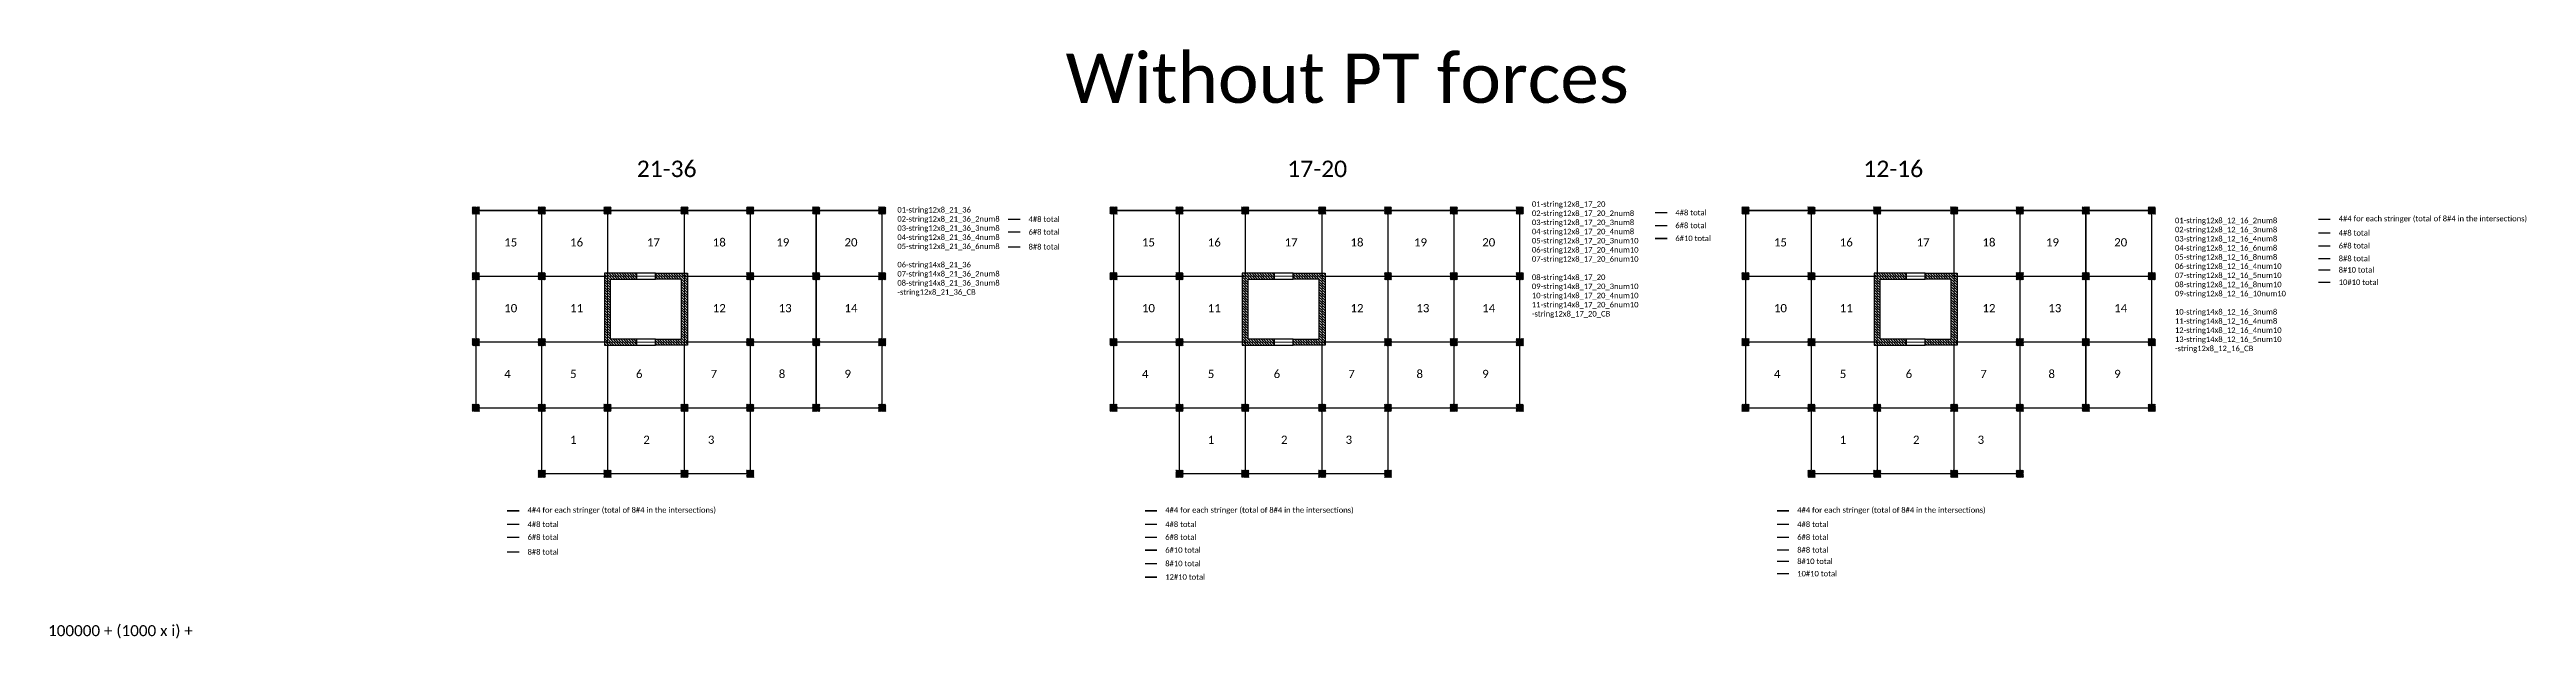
# Model space of a CAD drawing. Header units: inches. Extents: x -30573 to 11520, y -22457 to 4202.
# Drawn here: x 194 to 11025, y -15720 to -13142 of the extents above; entities that cross this region are included whole.
import ezdxf

# ---------------------------------------------------------------- set-up
doc = ezdxf.new("R2010")
doc.units = ezdxf.units.IN
doc.set_wipeout_variables(frame=1)
for name, color, linetype, lineweight in [('ACERO1', 6, 'Continuous', 50), ('ACERO2', 5, 'Continuous', 30), ('ACERO3', 4, 'Continuous', 25), ('ACERO4', 3, 'Continuous', 20), ('ACERO5', 2, 'Continuous', 20), ('ACERO6', 1, 'Continuous', 20), ('CONCRETO2', 5, 'Continuous', 30), ('CONCRETO3', 4, 'Continuous', 25), ('CONCRETO7', 8, 'Continuous', 9), ('LAMARILLO', 2, 'Continuous', 15), ('TEXTO', 1, 'Continuous', 13)]:
    doc.layers.add(name, color=color, linetype=linetype, lineweight=lineweight)
doc.styles.add('CopyA1_16', font='calibri.ttf', dxfattribs={"height": 24})
pattern_1 = [(135, (6081.293, -15958.828), (-5.61266, -5.61266), [])]
pattern_2 = [(135, (8869.8594, -15958.828), (-5.61266, -5.61266), [])]
pattern_3 = [(135, (11633.36, -15958.828), (-5.61266, -5.61266), [])]

msp = doc.modelspace()

# ---------------------------------------------------------------- texts
at = {"layer": 'LAMARILLO', "char_height": 36, "attachment_point": 4, "style": 'CopyA1_16'}
for s, insert in [('15', (2181.815, -13986.586)), ('16', (2469.815, -13986.586)), ('17', (2805.815, -13986.586)), ('18', (3093.815, -13986.586)), ('19', (3371.569, -13986.586)), ('20', (3669.815, -13986.586)), ('15', (4970.381, -13986.586)), ('16', (5258.381, -13986.586)), ('17', (5594.381, -13986.586)), ('18', (5882.381, -13986.586)), ('19', (6160.136, -13986.586)), ('20', (6458.381, -13986.586)), ('15', (7733.882, -13986.586)), ('16', (8021.882, -13986.586)), ('17', (8357.882, -13986.586)), ('18', (8645.882, -13986.586)), ('19', (8923.636, -13986.586)), ('20', (9221.882, -13986.586)), ('10', (2181.815, -14274.586)), ('11', (2469.815, -14274.586)), ('12', (3093.815, -14274.586)), ('13', (3381.815, -14274.586)), ('14', (3669.815, -14274.586)), ('10', (4970.381, -14274.586)), ('11', (5258.381, -14274.586)), ('12', (5882.381, -14274.586)), ('13', (6170.381, -14274.586)), ('14', (6458.381, -14274.586)), ('10', (7733.882, -14274.586)), ('11', (8021.882, -14274.586)), ('12', (8645.882, -14274.586)), ('13', (8933.882, -14274.586)), ('14', (9221.882, -14274.586)), ('4', (2181.815, -14562.586)), ('5', (2469.815, -14562.586)), ('6', (2757.815, -14562.586)), ('7', (3084.073, -14562.586)), ('8', (3382.318, -14562.586)), ('9', (3669.815, -14562.586)), ('4', (4970.381, -14562.586)), ('5', (5258.381, -14562.586)), ('6', (5546.381, -14562.586)), ('7', (5872.639, -14562.586)), ('8', (6170.885, -14562.586)), ('9', (6458.381, -14562.586)), ('4', (7733.882, -14562.586)), ('5', (8021.882, -14562.586)), ('6', (8309.882, -14562.586)), ('7', (8636.14, -14562.586)), ('8', (8934.385, -14562.586)), ('9', (9221.882, -14562.586)), ('1', (2469.815, -14850.586)), ('2', (2789.815, -14850.586)), ('3', (3072.482, -14850.586)), ('1', (5258.381, -14850.586)), ('2', (5578.382, -14850.586)), ('3', (5861.048, -14850.586)), ('1', (8021.882, -14850.586)), ('2', (8341.882, -14850.586)), ('3', (8624.549, -14850.586))]:
    msp.add_mtext(s, dxfattribs=dict(at, insert=insert))
at = {"layer": 'TEXTO', "attachment_point": 4, "style": 'CopyA1_16'}
for s, insert, char_height in [('Without PT forces', (4636.306, -13269.261), 216), ('21-36', (2761.033, -13665.16), 72), ('17-20', (5605.768, -13665.16), 72), ('12-16', (8124.618, -13665.16), 72), ('\\A1;01-string12x8_17_20\\P02-string12x8_17_20_2num8\\P03-string12x8_17_20_3num8\\P04-string12x8_17_20_4num8\\P05-string12x8_17_20_3num10\\P06-string12x8_17_20_4num10\\P07-string12x8_17_20_6num10\\P\\P08-string14x8_17_20\\P09-string14x8_17_20_3num10\\P10-string14x8_17_20_4num10\\P11-string14x8_17_20_6num10\\P-string12x8_17_20_CB', (6675.496, -14062.191), 24), ('\\A1;4#8 total', (7303.031, -13856.448), 24), ('\\A1;4#8 total', (4474.667, -13884.963), 24), ('\\A1;6#8 total', (4474.667, -13941.156), 24), ('\\A1;6#8 total', (7303.031, -13912.642), 24), ('\\A1;6#10 total', (7303.031, -13969.043), 24), ('\\A1;01-string12x8_12_16_2num8\\P02-string12x8_12_16_3num8\\P03-string12x8_12_16_4num8\\P04-string12x8_12_16_6num8\\P05-string12x8_12_16_8num8\\P06-string12x8_12_16_4num10\\P07-string12x8_12_16_5num10\\P08-string12x8_12_16_8num10\\P09-string12x8_12_16_10num10\\P\\P10-string14x8_12_16_3num8\\P11-string14x8_12_16_4num8\\P12-string14x8_12_16_4num10\\P13-string14x8_12_16_5num10\\P-string12x8_12_16_CB', (9487.495, -14173.843), 24), ('\\A1;4#4 for each stringer (total of 8#4 in the intersections)', (10203.509, -13885.546), 24), ('\\A1;4#8 total', (10203.509, -13945.124), 24), ('\\A1;8#8 total', (4474.667, -14005.965), 24), ('\\A1;8#8 total', (10203.509, -14057.298), 24), ('\\A1;6#8 total', (10203.509, -14001.317), 24), ('\\A1;8#10 total', (10203.509, -14107.013), 24), ('\\A1;10#10 total', (10203.509, -14161.146), 24), ('\\A1;4#4 for each stringer (total of 8#4 in the intersections)', (2283.828, -15161.024), 24), ('\\A1;4#4 for each stringer (total of 8#4 in the intersections)', (5072.395, -15161.024), 24), ('\\A1;4#4 for each stringer (total of 8#4 in the intersections)', (7835.895, -15161.024), 24), ('\\A1;4#8 total', (2283.828, -15220.601), 24), ('\\A1;6#8 total', (2283.828, -15276.795), 24), ('\\A1;4#8 total', (5072.395, -15220.601), 24), ('\\A1;6#8 total', (5072.395, -15276.795), 24), ('\\A1;4#8 total', (7835.895, -15220.601), 24), ('\\A1;6#8 total', (7835.895, -15276.795), 24), ('\\A1;8#8 total', (2283.828, -15341.603), 24), ('\\A1;8#10 total', (5072.395, -15392.286), 24), ('\\A1;6#10 total', (5072.395, -15333.195), 24), ('\\A1;8#8 total', (7835.895, -15332.775), 24), ('\\A1;8#10 total', (7835.895, -15382.49), 24), ('\\A1;12#10 total', (5072.395, -15451.427), 24), ('\\A1;10#10 total', (7835.895, -15436.623), 24), ('100000 + (1000 x i) +', (187.112, -15691.267), 48)]:
    msp.add_mtext(s, dxfattribs=dict(at, insert=insert, char_height=char_height))
at = {"layer": 'TEXTO', "insert": (3900.871, -14027.101), "char_height": 24, "width": 343.36615, "attachment_point": 4, "style": 'CopyA1_16'}
msp.add_mtext('\\A1;01-string12x8_21_36\\P02-string12x8_21_36_2num8\\P03-string12x8_21_36_3num8\\P04-string12x8_21_36_4num8\\P05-string12x8_21_36_6num8\\P\\P06-string14x8_21_36\\P07-string14x8_21_36_2num8\\P08-string14x8_21_36_3num8\\P-string12x8_21_36_CB', dxfattribs=at)

# ---------------------------------------------------------------- blocks, each defined once
blk = doc.blocks.new('C32x32')
blk.add_wipeout([(-16, -16), (16, -16), (16, 16), (-16, 16)]).dxf.layer = 'CONCRETO2'
at = {"layer": 'CONCRETO7'}
h = blk.add_hatch(dxfattribs=at)
h.set_pattern_fill('ANSI31', color=256)
h.set_pattern_definition([(45, (8374.7102, -1283.7708), (-2.245064, 2.245064), [])])
h.paths.add_polyline_path([(-16, -16), (16, -16), (16, 16), (-16, 16)])

# ---------------------------------------------------------------- hatches: boundary and pattern name
at = {"layer": 'CONCRETO7'}
h = msp.add_hatch(dxfattribs=at)
h.set_pattern_fill('ANSI31', color=256, scale=2.5, angle=90)
h.set_pattern_definition(pattern_1)
h.paths.add_polyline_path([(2759.796, -14410.026), (2646.796, -14410.026), (2646.796, -14148.026), (2759.796, -14148.026), (2759.796, -14122.026), (2620.796, -14122.026), (2620.796, -14436.026), (2759.796, -14436.026)])
h = msp.add_hatch(dxfattribs=at)
h.set_pattern_fill('ANSI31', color=256, scale=2.5, angle=90)
h.set_pattern_definition(pattern_1)
h.paths.add_polyline_path([(2843.796, -14410.026), (2956.796, -14410.026), (2956.796, -14148.026), (2843.796, -14148.026), (2843.796, -14122.026), (2982.796, -14122.026), (2982.796, -14436.026), (2843.796, -14436.026)])
h = msp.add_hatch(dxfattribs=at)
h.set_pattern_fill('ANSI31', color=256, scale=2.5, angle=90)
h.set_pattern_definition(pattern_2)
h.paths.add_polyline_path([(5548.363, -14410.026), (5435.363, -14410.026), (5435.363, -14148.026), (5548.363, -14148.026), (5548.363, -14122.026), (5409.363, -14122.026), (5409.363, -14436.026), (5548.363, -14436.026)])
h = msp.add_hatch(dxfattribs=at)
h.set_pattern_fill('ANSI31', color=256, scale=2.5, angle=90)
h.set_pattern_definition(pattern_2)
h.paths.add_polyline_path([(5632.363, -14410.026), (5745.363, -14410.026), (5745.363, -14148.026), (5632.363, -14148.026), (5632.363, -14122.026), (5771.363, -14122.026), (5771.363, -14436.026), (5632.363, -14436.026)])
h = msp.add_hatch(dxfattribs=at)
h.set_pattern_fill('ANSI31', color=256, scale=2.5, angle=90)
h.set_pattern_definition(pattern_3)
h.paths.add_polyline_path([(8311.863, -14410.026), (8198.863, -14410.026), (8198.863, -14148.026), (8311.863, -14148.026), (8311.863, -14122.026), (8172.863, -14122.026), (8172.863, -14436.026), (8311.863, -14436.026)])
h = msp.add_hatch(dxfattribs=at)
h.set_pattern_fill('ANSI31', color=256, scale=2.5, angle=90)
h.set_pattern_definition(pattern_3)
h.paths.add_polyline_path([(8395.863, -14410.026), (8508.863, -14410.026), (8508.863, -14148.026), (8395.863, -14148.026), (8395.863, -14122.026), (8534.863, -14122.026), (8534.863, -14436.026), (8395.863, -14436.026)])

# ---------------------------------------------------------------- linework, layer by layer
at = {"layer": 'ACERO1', "const_width": 6}
for points in [[(3545.796, -13847.026), (3833.796, -13847.026)], [(3545.796, -14711.026), (3545.796, -13847.026)], [(3833.796, -14711.026), (3833.796, -13847.026)], [(6334.363, -13847.026), (6622.363, -13847.026)], [(6622.363, -14711.026), (6622.363, -13847.026)], [(10114.27, -13886.073), (10167.645, -13886.073)], [(3545.796, -14135.026), (3833.796, -14135.026)], [(3545.796, -14423.026), (3833.796, -14423.026)], [(2345.796, -14999.026), (2345.796, -14711.026)], [(3257.796, -14999.026), (3257.796, -14711.026)], [(3545.796, -14711.026), (3833.796, -14711.026)], [(6334.363, -14711.026), (6622.363, -14711.026)], [(2345.796, -14999.026), (3257.796, -14999.026)], [(5134.363, -14999.026), (6046.363, -14999.026)], [(2194.59, -15161.55), (2247.964, -15161.55)], [(4983.156, -15161.55), (5036.531, -15161.55)], [(7746.657, -15161.55), (7800.031, -15161.55)]]:
    msp.add_lwpolyline(points, dxfattribs=at)
at = {"layer": 'ACERO2', "const_width": 6}
for points in [[(2057.796, -13847.026), (2345.796, -13847.026)], [(2057.796, -14711.026), (2057.796, -13847.026)], [(2345.796, -14711.026), (2345.796, -13847.026)], [(3257.796, -13847.026), (3545.796, -13847.026)], [(3257.796, -14711.026), (3257.796, -13847.026)], [(4846.363, -13847.026), (5134.363, -13847.026)], [(4846.363, -14711.026), (4846.363, -13847.026)], [(6046.363, -14711.026), (6046.363, -13847.026)], [(6046.363, -13847.026), (6334.363, -13847.026)], [(6334.363, -14711.026), (6334.363, -13847.026)], [(7213.792, -13856.975), (7267.166, -13856.975)], [(7609.863, -14711.026), (7609.863, -13847.026)], [(8809.863, -14999.026), (8809.863, -13847.026)], [(9097.863, -13847.026), (9385.863, -13847.026)], [(9097.863, -14711.026), (9097.863, -13847.026)], [(9385.863, -14711.026), (9385.863, -13847.026)], [(4385.429, -13885.489), (4438.803, -13885.489)], [(10114.27, -13945.65), (10167.645, -13945.65)], [(2057.796, -14135.026), (2345.796, -14135.026)], [(6334.363, -14135.026), (6622.363, -14135.026)], [(9097.863, -14135.026), (9385.863, -14135.026)], [(2057.796, -14423.026), (2345.796, -14423.026)], [(3545.796, -14423.026), (3257.796, -14423.026)], [(6334.363, -14423.026), (6622.363, -14423.026)], [(9097.863, -14423.026), (9385.863, -14423.026)], [(2057.796, -14711.026), (2345.796, -14711.026)], [(2633.796, -14999.026), (2633.796, -14711.026)], [(2969.796, -14999.026), (2969.796, -14711.026)], [(3257.796, -14711.026), (3545.796, -14711.026)], [(4846.363, -14711.026), (5134.363, -14711.026)], [(5134.363, -14999.026), (5134.363, -14711.026)], [(6046.363, -14711.026), (6334.363, -14711.026)], [(6046.363, -14999.026), (6046.363, -14711.026)], [(7897.863, -14999.026), (7897.863, -14711.026)], [(7897.863, -14711.026), (7897.863, -14711.026)], [(9097.863, -14711.026), (9385.863, -14711.026)], [(8809.863, -14999.026), (8521.863, -14999.026)], [(2194.59, -15221.128), (2247.964, -15221.128)], [(4983.156, -15221.128), (5036.531, -15221.128)], [(7746.657, -15221.128), (7800.031, -15221.128)]]:
    msp.add_lwpolyline(points, dxfattribs=at)
at = {"layer": 'ACERO3', "const_width": 6}
for points in [[(3257.796, -13847.026), (2345.796, -13847.026)], [(2633.796, -14135.026), (2633.796, -13847.026)], [(2969.796, -14135.026), (2969.796, -13847.026)], [(5134.363, -14711.026), (5134.363, -13847.026)], [(7609.863, -13847.026), (7897.863, -13847.026)], [(7897.863, -14711.026), (7897.863, -13847.026)], [(8521.863, -14135.026), (8521.863, -13847.026)], [(4385.429, -13941.683), (4438.803, -13941.683)], [(7213.792, -13913.169), (7267.166, -13913.169)], [(10114.27, -14001.844), (10167.645, -14001.844)], [(2345.796, -14135.026), (2633.796, -14135.026)], [(3545.796, -14135.026), (3257.796, -14135.026)], [(7609.863, -14135.026), (7897.863, -14135.026)], [(9097.863, -14135.026), (8809.863, -14135.026)], [(2345.796, -14423.026), (2633.796, -14423.026)], [(2633.796, -14711.026), (2633.796, -14423.026)], [(2969.796, -14711.026), (2969.796, -14423.026)], [(3257.796, -14711.026), (2345.796, -14711.026)], [(7609.863, -14711.026), (7897.863, -14711.026)], [(7897.863, -14999.026), (8521.863, -14999.026)], [(2194.59, -15277.321), (2247.964, -15277.321)], [(4983.156, -15277.321), (5036.531, -15277.321)], [(7746.657, -15277.321), (7800.031, -15277.321)]]:
    msp.add_lwpolyline(points, dxfattribs=at)
at = {"layer": 'ACERO4', "const_width": 6}
for points in [[(6046.363, -13847.026), (5134.363, -13847.026)], [(5758.363, -14135.026), (5758.363, -13847.026)], [(8185.863, -13847.026), (7897.863, -13847.026)], [(7213.792, -13969.57), (7267.166, -13969.57)], [(4385.429, -14006.492), (4438.803, -14006.492)], [(2969.796, -14135.026), (3257.796, -14135.026)], [(4846.363, -14135.026), (5134.363, -14135.026)], [(5134.363, -14135.026), (5422.363, -14135.026)], [(5758.363, -14135.026), (6046.363, -14135.026)], [(6334.363, -14135.026), (6046.363, -14135.026)], [(7897.863, -14135.026), (8185.863, -14135.026)], [(10114.27, -14107.54), (10167.645, -14107.54)], [(2969.796, -14423.026), (3257.796, -14423.026)], [(4846.363, -14423.026), (5134.363, -14423.026)], [(6334.363, -14423.026), (6046.363, -14423.026)], [(8809.863, -14423.026), (8521.863, -14423.026)], [(8521.863, -14423.026), (8521.863, -14711.026)], [(6046.363, -14711.026), (5134.363, -14711.026)], [(5758.363, -14999.026), (5758.363, -14711.026)], [(8809.863, -14711.026), (7897.863, -14711.026)], [(8185.863, -14999.026), (8185.863, -14711.026)], [(2194.59, -15342.13), (2247.964, -15342.13)], [(4983.156, -15333.722), (5036.531, -15333.722)], [(7746.657, -15383.017), (7800.031, -15383.017)]]:
    msp.add_lwpolyline(points, dxfattribs=at)
at = {"layer": 'ACERO5', "const_width": 6}
for points in [[(5422.363, -14135.026), (5422.363, -13847.026)], [(8185.863, -14135.026), (8185.863, -13847.026)], [(8185.863, -13847.026), (8809.863, -13847.026)], [(10114.27, -14161.672), (10167.645, -14161.672)], [(5134.363, -14423.026), (5422.363, -14423.026)], [(6046.363, -14423.026), (5758.363, -14423.026)], [(5758.363, -14711.026), (5758.363, -14423.026)], [(7897.863, -14423.026), (8185.863, -14423.026)], [(8185.863, -14423.026), (8185.863, -14711.026)], [(5422.363, -14999.026), (5422.363, -14711.026)], [(4983.156, -15392.813), (5036.531, -15392.813)], [(7746.657, -15437.15), (7800.031, -15437.15)]]:
    msp.add_lwpolyline(points, dxfattribs=at)
at = {"layer": 'ACERO6', "const_width": 6}
for points in [[(9097.863, -13847.026), (8809.863, -13847.026)], [(10114.27, -14057.824), (10167.645, -14057.824)], [(8521.863, -14135.026), (8809.863, -14135.026)], [(5422.363, -14711.026), (5422.363, -14423.026)], [(7609.863, -14423.026), (7897.863, -14423.026)], [(8809.863, -14423.026), (9097.863, -14423.026)], [(8521.863, -14999.026), (8521.863, -14711.026)], [(8809.863, -14711.026), (9097.863, -14711.026)], [(7746.657, -15333.302), (7800.031, -15333.302)], [(4983.156, -15451.954), (5036.531, -15451.954)]]:
    msp.add_lwpolyline(points, dxfattribs=at)
at = {"layer": 'CONCRETO3'}
for points in [[(2759.796, -14410.026), (2646.796, -14410.026), (2646.796, -14148.026), (2759.796, -14148.026), (2759.796, -14122.026), (2620.796, -14122.026), (2620.796, -14436.026), (2759.796, -14436.026)], [(2759.796, -14148.026), (2843.796, -14148.026), (2843.796, -14122.026), (2759.796, -14122.026)], [(2843.796, -14410.026), (2956.796, -14410.026), (2956.796, -14148.026), (2843.796, -14148.026), (2843.796, -14122.026), (2982.796, -14122.026), (2982.796, -14436.026), (2843.796, -14436.026)], [(5548.363, -14410.026), (5435.363, -14410.026), (5435.363, -14148.026), (5548.363, -14148.026), (5548.363, -14122.026), (5409.363, -14122.026), (5409.363, -14436.026), (5548.363, -14436.026)], [(5548.363, -14148.026), (5632.363, -14148.026), (5632.363, -14122.026), (5548.363, -14122.026)], [(5632.363, -14410.026), (5745.363, -14410.026), (5745.363, -14148.026), (5632.363, -14148.026), (5632.363, -14122.026), (5771.363, -14122.026), (5771.363, -14436.026), (5632.363, -14436.026)], [(8311.863, -14410.026), (8198.863, -14410.026), (8198.863, -14148.026), (8311.863, -14148.026), (8311.863, -14122.026), (8172.863, -14122.026), (8172.863, -14436.026), (8311.863, -14436.026)], [(8311.863, -14148.026), (8395.863, -14148.026), (8395.863, -14122.026), (8311.863, -14122.026)], [(8395.863, -14410.026), (8508.863, -14410.026), (8508.863, -14148.026), (8395.863, -14148.026), (8395.863, -14122.026), (8534.863, -14122.026), (8534.863, -14436.026), (8395.863, -14436.026)], [(2759.796, -14436.026), (2843.796, -14436.026), (2843.796, -14410.026), (2759.796, -14410.026)], [(5548.363, -14436.026), (5632.363, -14436.026), (5632.363, -14410.026), (5548.363, -14410.026)], [(8311.863, -14436.026), (8395.863, -14436.026), (8395.863, -14410.026), (8311.863, -14410.026)]]:
    msp.add_lwpolyline(points, close=True, dxfattribs=at)
at = {"layer": 'CONCRETO7'}
for points in [[(2057.796, -14135.026), (2345.796, -14135.026), (2345.796, -13847.026), (2057.796, -13847.026)], [(2345.796, -14135.026), (2633.796, -14135.026), (2633.796, -13847.026), (2345.796, -13847.026)], [(2633.796, -14135.026), (2969.796, -14135.026), (2969.796, -13847.026), (2633.796, -13847.026)], [(2969.796, -14135.026), (3257.796, -14135.026), (3257.796, -13847.026), (2969.796, -13847.026)], [(3257.796, -14135.026), (3545.796, -14135.026), (3545.796, -13847.026), (3257.796, -13847.026)], [(3545.796, -14135.026), (3833.796, -14135.026), (3833.796, -13847.026), (3545.796, -13847.026)], [(4846.363, -14135.026), (5134.363, -14135.026), (5134.363, -13847.026), (4846.363, -13847.026)], [(5134.363, -14135.026), (5422.363, -14135.026), (5422.363, -13847.026), (5134.363, -13847.026)], [(5422.363, -14135.026), (5758.363, -14135.026), (5758.363, -13847.026), (5422.363, -13847.026)], [(5758.363, -14135.026), (6046.363, -14135.026), (6046.363, -13847.026), (5758.363, -13847.026)], [(6046.363, -14135.026), (6334.363, -14135.026), (6334.363, -13847.026), (6046.363, -13847.026)], [(6334.363, -14135.026), (6622.363, -14135.026), (6622.363, -13847.026), (6334.363, -13847.026)], [(7609.863, -14135.026), (7897.863, -14135.026), (7897.863, -13847.026), (7609.863, -13847.026)], [(7897.863, -14135.026), (8185.863, -14135.026), (8185.863, -13847.026), (7897.863, -13847.026)], [(8185.863, -14135.026), (8521.863, -14135.026), (8521.863, -13847.026), (8185.863, -13847.026)], [(8521.863, -14135.026), (8809.863, -14135.026), (8809.863, -13847.026), (8521.863, -13847.026)], [(8809.863, -14135.026), (9097.863, -14135.026), (9097.863, -13847.026), (8809.863, -13847.026)], [(9097.863, -14135.026), (9385.863, -14135.026), (9385.863, -13847.026), (9097.863, -13847.026)], [(2057.796, -14423.026), (2345.796, -14423.026), (2345.796, -14135.026), (2057.796, -14135.026)], [(2345.796, -14423.026), (2633.796, -14423.026), (2633.796, -14135.026), (2345.796, -14135.026)], [(2969.796, -14423.026), (3257.796, -14423.026), (3257.796, -14135.026), (2969.796, -14135.026)], [(3257.796, -14423.026), (3545.796, -14423.026), (3545.796, -14135.026), (3257.796, -14135.026)], [(3545.796, -14423.026), (3833.796, -14423.026), (3833.796, -14135.026), (3545.796, -14135.026)], [(4846.363, -14423.026), (5134.363, -14423.026), (5134.363, -14135.026), (4846.363, -14135.026)], [(5134.363, -14423.026), (5422.363, -14423.026), (5422.363, -14135.026), (5134.363, -14135.026)], [(5758.363, -14423.026), (6046.363, -14423.026), (6046.363, -14135.026), (5758.363, -14135.026)], [(6046.363, -14423.026), (6334.363, -14423.026), (6334.363, -14135.026), (6046.363, -14135.026)], [(6334.363, -14423.026), (6622.363, -14423.026), (6622.363, -14135.026), (6334.363, -14135.026)], [(7609.863, -14423.026), (7897.863, -14423.026), (7897.863, -14135.026), (7609.863, -14135.026)], [(7897.863, -14423.026), (8185.863, -14423.026), (8185.863, -14135.026), (7897.863, -14135.026)], [(8521.863, -14423.026), (8809.863, -14423.026), (8809.863, -14135.026), (8521.863, -14135.026)], [(8809.863, -14423.026), (9097.863, -14423.026), (9097.863, -14135.026), (8809.863, -14135.026)], [(9097.863, -14423.026), (9385.863, -14423.026), (9385.863, -14135.026), (9097.863, -14135.026)], [(2057.796, -14711.026), (2345.796, -14711.026), (2345.796, -14423.026), (2057.796, -14423.026)], [(2345.796, -14711.026), (2633.796, -14711.026), (2633.796, -14423.026), (2345.796, -14423.026)], [(2633.796, -14711.026), (2969.796, -14711.026), (2969.796, -14423.026), (2633.796, -14423.026)], [(2969.796, -14711.026), (3257.796, -14711.026), (3257.796, -14423.026), (2969.796, -14423.026)], [(3257.796, -14711.026), (3545.796, -14711.026), (3545.796, -14423.026), (3257.796, -14423.026)], [(3545.796, -14711.026), (3833.796, -14711.026), (3833.796, -14423.026), (3545.796, -14423.026)], [(4846.363, -14711.026), (5134.363, -14711.026), (5134.363, -14423.026), (4846.363, -14423.026)], [(5134.363, -14711.026), (5422.363, -14711.026), (5422.363, -14423.026), (5134.363, -14423.026)], [(5422.363, -14711.026), (5758.363, -14711.026), (5758.363, -14423.026), (5422.363, -14423.026)], [(5758.363, -14711.026), (6046.363, -14711.026), (6046.363, -14423.026), (5758.363, -14423.026)], [(6046.363, -14711.026), (6334.363, -14711.026), (6334.363, -14423.026), (6046.363, -14423.026)], [(6334.363, -14711.026), (6622.363, -14711.026), (6622.363, -14423.026), (6334.363, -14423.026)], [(7609.863, -14711.026), (7897.863, -14711.026), (7897.863, -14423.026), (7609.863, -14423.026)], [(7897.863, -14711.026), (8185.863, -14711.026), (8185.863, -14423.026), (7897.863, -14423.026)], [(8185.863, -14711.026), (8521.863, -14711.026), (8521.863, -14423.026), (8185.863, -14423.026)], [(8521.863, -14711.026), (8809.863, -14711.026), (8809.863, -14423.026), (8521.863, -14423.026)], [(8809.863, -14711.026), (9097.863, -14711.026), (9097.863, -14423.026), (8809.863, -14423.026)], [(9097.863, -14711.026), (9385.863, -14711.026), (9385.863, -14423.026), (9097.863, -14423.026)], [(2345.796, -14999.026), (2633.796, -14999.026), (2633.796, -14711.026), (2345.796, -14711.026)], [(2633.796, -14999.026), (2969.796, -14999.026), (2969.796, -14711.026), (2633.796, -14711.026)], [(2969.796, -14999.026), (3257.796, -14999.026), (3257.796, -14711.026), (2969.796, -14711.026)], [(5134.363, -14999.026), (5422.363, -14999.026), (5422.363, -14711.026), (5134.363, -14711.026)], [(5422.363, -14999.026), (5758.363, -14999.026), (5758.363, -14711.026), (5422.363, -14711.026)], [(5758.363, -14999.026), (6046.363, -14999.026), (6046.363, -14711.026), (5758.363, -14711.026)], [(7897.863, -14999.026), (8185.863, -14999.026), (8185.863, -14711.026), (7897.863, -14711.026)], [(8185.863, -14999.026), (8521.863, -14999.026), (8521.863, -14711.026), (8185.863, -14711.026)], [(8521.863, -14999.026), (8809.863, -14999.026), (8809.863, -14711.026), (8521.863, -14711.026)]]:
    msp.add_lwpolyline(points, close=True, dxfattribs=at)

msp.set_redraw_order([(e.dxf.handle, doc.entitydb.next_handle()) for e in msp.query("TEXT MTEXT ATTDEF DIMENSION ARC_DIMENSION")])  # texts and dimensions are drawn at this point

# ---------------------------------------------------------------- next in the draw order: block references
at = {"layer": 'TEXTO'}
for p in [(2057.796, -13847.026), (2345.796, -13847.026), (2633.796, -13847.026), (2969.796, -13847.026), (3257.796, -13847.026), (3545.796, -13847.026), (3833.796, -13847.026), (4846.363, -13847.026), (5134.363, -13847.026), (5422.363, -13847.026), (5758.363, -13847.026), (6046.363, -13847.026), (6334.363, -13847.026), (6622.363, -13847.026), (7609.863, -13847.026), (7897.863, -13847.026), (8185.863, -13847.026), (8521.863, -13847.026), (8809.863, -13847.026), (9097.863, -13847.026), (9385.863, -13847.026), (2057.796, -14135.026), (2345.796, -14135.026), (3257.796, -14135.026), (3545.796, -14135.026), (3833.796, -14135.026), (4846.363, -14135.026), (5134.363, -14135.026), (6046.363, -14135.026), (6334.363, -14135.026), (6622.363, -14135.026), (7609.863, -14135.026), (7897.863, -14135.026), (8809.863, -14135.026), (9097.863, -14135.026), (9385.863, -14135.026), (2057.796, -14423.026), (2345.796, -14423.026), (3257.796, -14423.026), (3545.796, -14423.026), (3833.796, -14423.026), (4846.363, -14423.026), (5134.363, -14423.026), (6046.363, -14423.026), (6334.363, -14423.026), (6622.363, -14423.026), (7609.863, -14423.026), (7897.863, -14423.026), (8809.863, -14423.026), (9097.863, -14423.026), (9385.863, -14423.026), (2057.796, -14711.026), (2345.796, -14711.026), (2633.796, -14711.026), (2969.796, -14711.026), (3257.796, -14711.026), (3545.796, -14711.026), (3833.796, -14711.026), (4846.363, -14711.026), (5134.363, -14711.026), (5422.363, -14711.026), (5758.363, -14711.026), (6046.363, -14711.026), (6334.363, -14711.026), (6622.363, -14711.026), (7609.863, -14711.026), (7897.863, -14711.026), (8185.863, -14711.026), (8521.863, -14711.026), (8809.863, -14711.026), (9097.863, -14711.026), (9385.863, -14711.026), (2345.796, -14999.026), (2633.796, -14999.026), (2969.796, -14999.026), (3257.796, -14999.026), (5134.363, -14999.026), (5422.363, -14999.026), (5758.363, -14999.026), (6046.363, -14999.026), (7897.863, -14999.026), (8185.863, -14999.026), (8521.863, -14999.026), (8809.863, -14999.026)]:
    msp.add_blockref('C32x32', p, dxfattribs=at)

doc.saveas('drawing.dxf')
